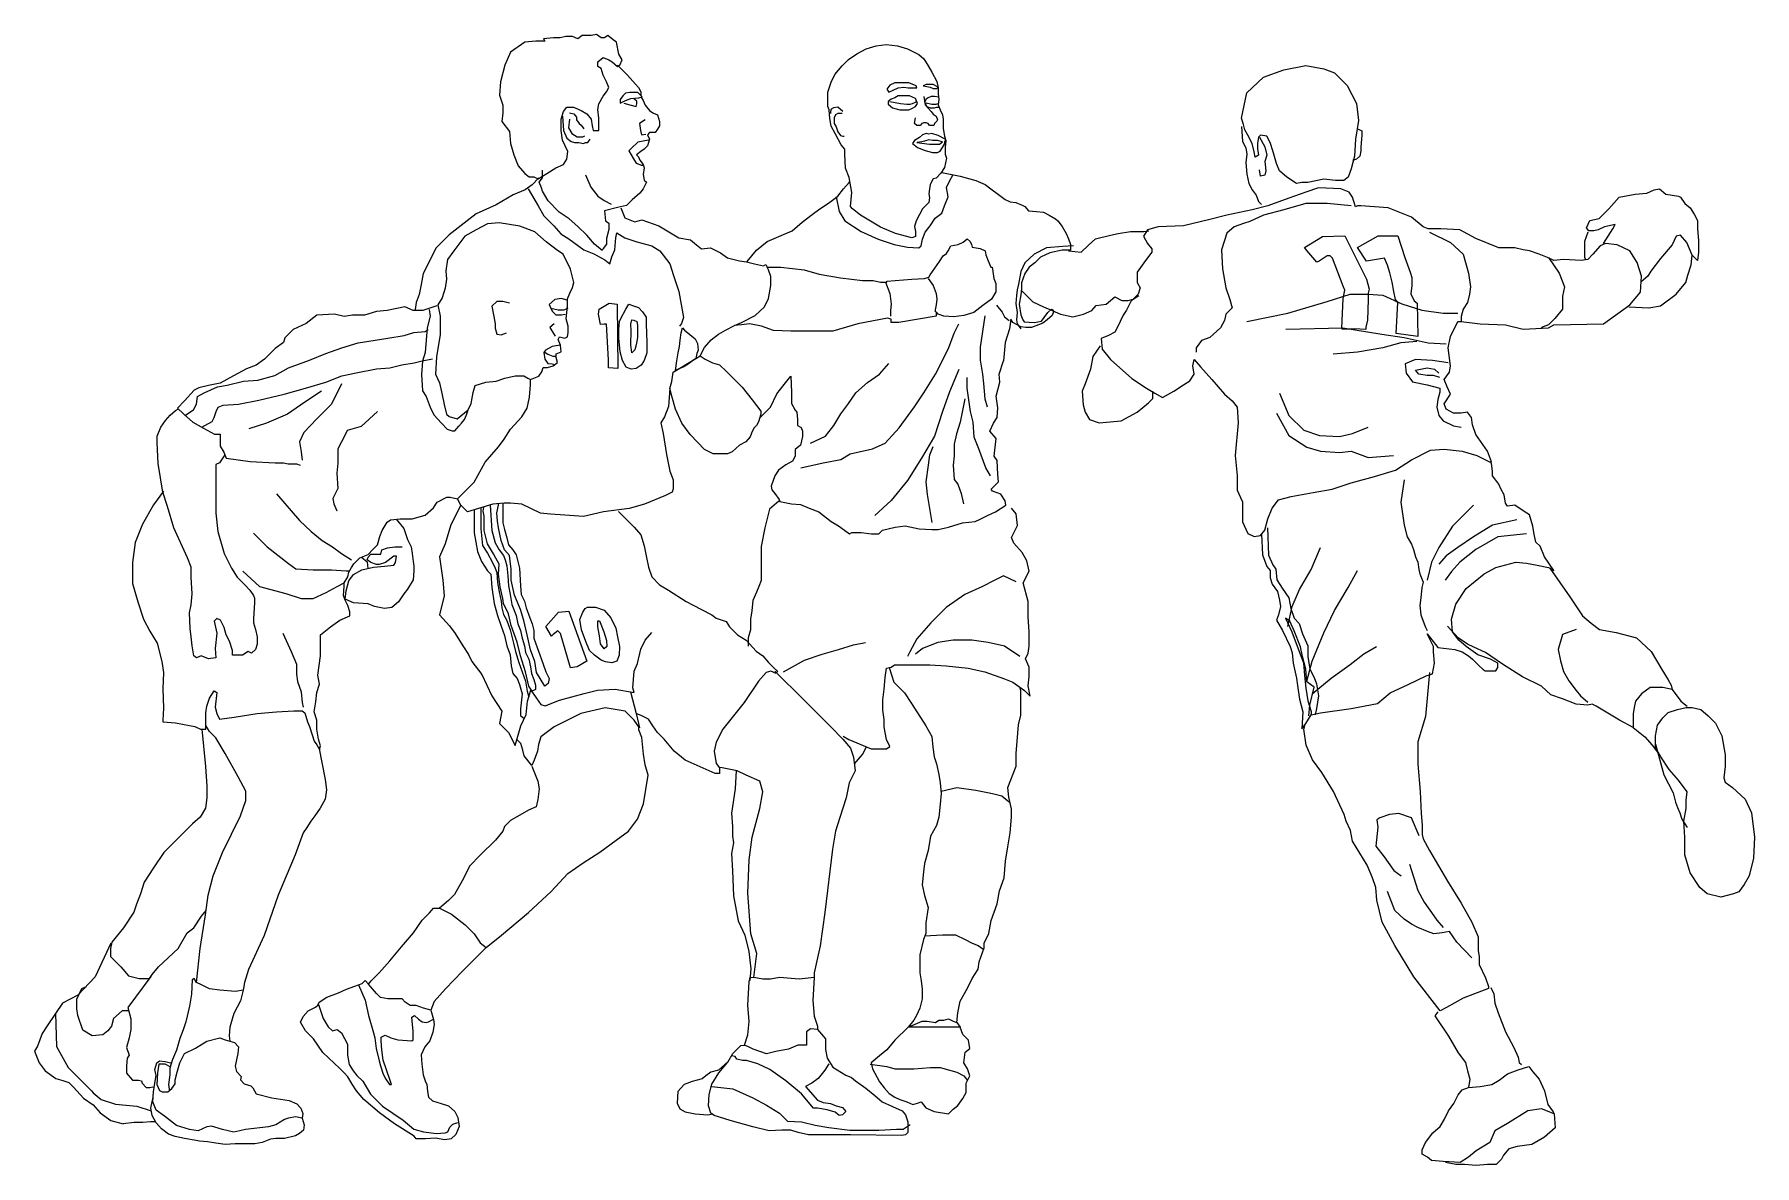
# Model space of a CAD drawing. Header units: millimetres. Extents: x 189 to 474, y 131 to 318.
import ezdxf

# ---------------------------------------------------------------- set-up
doc = ezdxf.new("R2010")
doc.units = ezdxf.units.MM

msp = doc.modelspace()

# ---------------------------------------------------------------- linework, layer by layer
for p, q in [((307.75, 161.75), (308.37, 161.67)), ((341.94, 154.23), (342.53, 153.44))]:
    msp.add_line(p, q)
for points in [[(281.82, 301.86), (282.74, 301.86), (282.74, 303.87), (282.55, 305.33), (282.74, 306.24), (283.47, 307.52), (284.02, 308.25), (284.38, 308.98), (284.02, 309.89), (283.47, 310.99), (283.1, 312.09), (282.55, 312.45), (282.55, 313.18), (283.47, 313.91), (284.38, 313.55), (284.93, 313.18), (285.84, 312.45), (286.21, 312.63), (286.58, 313.55), (286.03, 314.46), (285.66, 316.47), (285.11, 316.83), (284.2, 317.56), (283.65, 317.2), (283.1, 317.2), (282.37, 317.75), (281.46, 317.56), (280, 317.56), (279.27, 317.02), (278.35, 317.38), (277.26, 317.38), (276.34, 317.2), (275.24, 317.2), (273.6, 317.02), (273.78, 316.65), (272.32, 316.65), (270.49, 316.47), (268.12, 314.82), (267.2, 312.63), (266.47, 309.89), (266.29, 307.7), (266.84, 306.06), (266.84, 304.78), (266.66, 303.32), (267.93, 301.68), (268.12, 299.67), (268.67, 297.84), (269.4, 296.02), (270.49, 294.74), (271.22, 294.19), (271.96, 294.19), (272.69, 293.83), (274.15, 294.74), (275.61, 295.65), (276.89, 296.2), (277.44, 297.11), (277.62, 298.39), (276.71, 300.22), (276.52, 301.86), (276.52, 303.69), (276.89, 304.96), (277.44, 305.7), (278.53, 305.7), (278.9, 305.51), (279.81, 305.15), (280.73, 304.6), (281.46, 303.69), (281.64, 302.59)], [(334.5, 284.06), (331.79, 284.77), (329.32, 285.83), (326.02, 287.83), (324.72, 288.89), (324.37, 289.24), (324.6, 291.59), (324.13, 294.06), (323.54, 295.6), (323.43, 297.95), (323.43, 298.77), (322.84, 299.48), (321.89, 301.24), (321.19, 302.54), (320.95, 303.83), (320.83, 305.25), (320.6, 305.83), (320.6, 308.19), (321.19, 309.84), (321.78, 311.13), (322.96, 312.54), (324.02, 313.6), (325.43, 314.54), (326.96, 315.37), (328.61, 315.84), (330.26, 316.07), (332.14, 315.84), (333.79, 315.37), (335.68, 314.43), (336.5, 313.72), (337.21, 312.54), (337.8, 311.48), (338.62, 309.95), (338.86, 308.89), (338.86, 307.84), (338.98, 307.01), (338.86, 306.07), (339.21, 305.25), (339.57, 304.42), (339.68, 303.72), (339.68, 302.19), (339.92, 300.89), (340.16, 300.19), (340.04, 299.01), (340.04, 297.95), (340.27, 297.24), (339.92, 295.71), (339.33, 294.77), (338.51, 293.95), (338.03, 293.83), (337.56, 292.89), (337.45, 292.18), (337.33, 291.36), (337.45, 290.77), (337.33, 289.95), (336.27, 288.89), (335.8, 287.94), (335.21, 286.89), (334.97, 285.94), (335.09, 285.12), (335.09, 284.3)], [(389.05, 303.87), (389.92, 308.06), (392.71, 310.67), (396.03, 311.89), (399.7, 312.59), (402.66, 312.07), (404.41, 311.37), (406.5, 309.28), (408.07, 306.31), (408.42, 303.52), (407.9, 300.38), (407.73, 297.59), (407.2, 295.5), (406.68, 294.1), (405.98, 293.58), (404.58, 293.58), (402.66, 293.76), (400.04, 293.23), (399, 293.23), (398.12, 293.06), (396.55, 294.1), (395.33, 295.15), (394.81, 296.37), (394.28, 298.29), (393.76, 299.86), (393.24, 300.91), (392.19, 301.08), (391.84, 300.73), (391.67, 299.69), (391.67, 298.81), (391.84, 297.77), (391.32, 297.42), (391.14, 298.29), (390.79, 299.69), (390.09, 301.08), (389.57, 301.95), (389.4, 302.82)], [(335.21, 309.25), (334.03, 309.72), (332.26, 309.72), (331.67, 309.72), (330.85, 309.37), (330.38, 308.66), (330.73, 308.19), (331.44, 308.54), (332.26, 308.89), (333.2, 309.01), (333.91, 308.89), (334.5, 308.89), (335.33, 308.89)], [(335.09, 307.13), (334.15, 307.6), (333.09, 307.6), (332.26, 307.6), (331.67, 307.25), (331.08, 307.01), (330.61, 306.66), (330.61, 306.19), (331.32, 305.6), (332.5, 305.25), (333.32, 305.25), (334.03, 305.25), (334.5, 305.48), (335.09, 305.83), (335.44, 306.31)], [(338.86, 309.01), (338.03, 309.48), (336.86, 309.48), (336.39, 309.25), (336.97, 309.13), (337.56, 309.01), (338.03, 308.78), (338.62, 308.78)], [(335.33, 299.83), (337.45, 299.6), (338.62, 299.6), (339.09, 299.6), (339.57, 299.95), (338.74, 300.19), (337.92, 300.19), (337.33, 300.3), (336.62, 300.07), (336.15, 299.95)], [(407.9, 289.22), (407.38, 290.79), (406.85, 291.66), (405.46, 292.19), (401.79, 292.36), (399.7, 291.66), (396.9, 290.62), (393.41, 289.39), (390.79, 288.7), (386.6, 287.83), (383.81, 287.13), (379.44, 286.08), (375.26, 285.91), (373.51, 285.38), (372.81, 284.34), (373.51, 283.12), (374.21, 282.24), (374.21, 281.72), (373.16, 280.33), (371.76, 278.41), (371.76, 276.66), (372.29, 275.79), (371.94, 274.74), (370.72, 273.52), (370.02, 272.13), (369.49, 271.26), (368.97, 270.21), (368.45, 269.16), (368.1, 268.47), (367.05, 267.94), (365.83, 267.42), (366, 265.67), (367.4, 263.93), (370.89, 260.79), (373.33, 259.22), (374.73, 258.35), (375.95, 257.65), (377.87, 258.7), (379.44, 259.74), (380.49, 260.44), (381.19, 261.49), (381.02, 262.88), (381.19, 263.93), (382.24, 262.71), (384.16, 260.62), (386.25, 258.18), (387.48, 257.13), (388.35, 256.08), (388.52, 253.47), (388, 248.06), (388.35, 244.75), (388.35, 242.3), (388.87, 241.08), (389.22, 240.39), (389.22, 239.16), (389.22, 237.07), (389.74, 235.85), (390.09, 235.15), (391.14, 234.63), (392.19, 234.8), (392.89, 235.68), (393.41, 237.59), (394.11, 239.34), (395.16, 240.73), (397.25, 241.26), (400.92, 241.96), (404.06, 242.48), (407.2, 243.52), (411.04, 244.57), (414.53, 245.62), (417.15, 247.36), (420.3, 248.93), (422.56, 249.11), (425.53, 248.76), (427.98, 248.06), (430.07, 247.01), (430.42, 247.01), (429.72, 248.76), (427.8, 251.55), (427.28, 253.12), (427.1, 254.34), (426.41, 255.21), (425.36, 255.04), (424.14, 255.04), (422.91, 255.73), (422.56, 256.61), (423.61, 258.18), (423.09, 259.4), (422.56, 260.62), (423.44, 261.84), (423.61, 262.88), (423.26, 265.85), (423.61, 267.77), (424.83, 270.21), (425.36, 270.21), (428.5, 269.86), (432.69, 269.69), (435.66, 268.99), (439.85, 269.16), (440.72, 269.69), (448.93, 269.86), (453.29, 273), (455.04, 275.09), (455.21, 277.71), (454.51, 279.98), (453.29, 281.9), (451.19, 282.94), (449.27, 283.12), (448.4, 282.77), (447.18, 281.37), (446.31, 280.5), (445.26, 280.33), (442.29, 280.5), (440.72, 280.33), (439.67, 280.85), (438.28, 281.37), (436.7, 281.9), (435.66, 282.07), (434.26, 282.42), (432.86, 282.42), (431.64, 282.42), (427.8, 283.99), (425.18, 285.38), (422.04, 285.56), (419.95, 285.56), (419.07, 285.91), (417.15, 287.48), (413.31, 289.05), (408.77, 289.39), (408.25, 289.39)], [(310.7, 279.23), (312.82, 279.23), (316.71, 278.76), (319.19, 278.06), (322.72, 277.47), (326.37, 277), (328.14, 277), (329.32, 276.76), (330.38, 276.76), (330.38, 276.88), (334.5, 277.23), (336.62, 277.35), (337.33, 277.59), (337.56, 277.94), (339.09, 280.18), (339.68, 281.12), (340.27, 281.47), (340.51, 281.94), (340.98, 282.77), (342.16, 283), (342.98, 283.35), (343.69, 283.94), (344.16, 283.47), (344.4, 283), (344.51, 282.53), (345.81, 282.3), (346.63, 281.94), (346.75, 281.24), (347.11, 280.29), (347.58, 279.23), (347.81, 279.23), (347.93, 278.53), (348.05, 277.35), (348.4, 276.53), (348.4, 275.12), (347.69, 273.94), (346.28, 272.88), (344.75, 271.7), (343.1, 271.23), (341.45, 271), (339.8, 271.11), (338.86, 271.47), (338.51, 271.82), (338.51, 271.11), (332.38, 270.05), (331.08, 270.05), (331.08, 270.64), (330.49, 270.76), (325.55, 269.82), (321.42, 268.64), (319.54, 268.64), (314.47, 268.64), (311.65, 268.76), (310.23, 269.23), (309.64, 269.47), (307.64, 269.82), (306.34, 269.7), (305.17, 269.58), (306.34, 270.05), (308.58, 271.23), (310.11, 272.64), (310.82, 274.06), (311.17, 276.17), (311.17, 277.7), (310.82, 278.76), (310.59, 279.23)], [(399.47, 282.5), (402.42, 284.3), (406.15, 284.43), (409.75, 277.23), (410.14, 275.56), (410.01, 274.92), (410.01, 273.89), (409.88, 270.43), (409.62, 269.27), (409.62, 268.89), (407.82, 269.01), (405.77, 268.89), (405.64, 269.14), (405.89, 274.02), (406.15, 275.44), (405.89, 276.08), (404.09, 280.7), (403.71, 281.09), (403.2, 281.09), (401.91, 280.19), (401.52, 280.06), (399.85, 281.99)], [(408.21, 282.5), (411.68, 284.43), (414.89, 284.43), (416.05, 280.83), (416.95, 278.39), (417.21, 277.49), (417.21, 276.21), (417.08, 274.79), (417.59, 273.64), (418.11, 273.25), (418.24, 267.73), (414.64, 268.24), (414.89, 273.38), (414.51, 273.89), (414.25, 275.18), (413.99, 276.72), (413.61, 278.26), (413.22, 279.55), (412.71, 280.7), (409.75, 280.19)], [(282.79, 272.26), (284.43, 273.28), (285.75, 273.08), (285.85, 262.47), (284.32, 262.57), (284.32, 263.9), (284.02, 269.81), (283.61, 269.81), (283, 269.71), (282.69, 271.45)], [(286.36, 270.73), (287.18, 272.26), (287.69, 273.08), (288.61, 272.77), (289.32, 272.57), (289.94, 271.85), (290.55, 270.94), (290.55, 269.81), (290.65, 266.75), (290.65, 265.02), (290.24, 263.8), (289.73, 262.98), (288.92, 262.47), (288.1, 262.37), (287.28, 262.68), (286.67, 263.8), (286.26, 265.22), (286.06, 267.47), (286.06, 268.9), (286.16, 270.22)], [(288.51, 270.43), (289.02, 270.22), (289.12, 269.61), (289.12, 267.57), (288.92, 266.35), (288.71, 265.53), (288.2, 265.02), (288, 266.35), (288.1, 268.69), (288, 269.81), (288.2, 270.53)], [(296.92, 268.81), (298.69, 267.39), (299.04, 266.57), (299.16, 265.51), (298.92, 264.92), (298.8, 264.1), (298.22, 263.75), (297.51, 263.16), (296.68, 262.69), (295.86, 262.33), (295.39, 262.1), (295.62, 263.75), (295.86, 265.04), (296.1, 266.1), (296.21, 267.16), (296.33, 268.34), (296.57, 269.16)], [(298.8, 264.1), (299.51, 264.57), (300.34, 263.98), (301.51, 263.39), (302.69, 263.04), (303.87, 261.98), (306.46, 259.39), (308.11, 257.27), (309.53, 255.39), (309.53, 254.92), (309.17, 253.62), (308.82, 253.04), (308.35, 252.56), (307.99, 251.74), (307.76, 251.15), (307.05, 250.33), (305.99, 249.74), (304.81, 248.68), (303.99, 248.33), (302.93, 248.33), (301.63, 248.33), (300.22, 249.03), (297.86, 251.51), (296.45, 253.39), (295.39, 255.74), (294.8, 257.86), (294.45, 259.16), (294.8, 260.33), (295.03, 261.86)], [(273.97, 219.77), (276.05, 222.12), (277.76, 222.3), (280.74, 214), (279.12, 213.1), (278.03, 212.92), (276.41, 218.6), (275.96, 219.05), (275.15, 218.42), (274.88, 218.15)], [(280.83, 222.93), (282.19, 222.93), (283.63, 222.48), (284.71, 221.21), (285.53, 219.5), (285.8, 218.06), (286.16, 216.43), (286.07, 214.99), (285.71, 214), (284.89, 213.73), (283.81, 213.91), (283.09, 214.18), (282.01, 214.99), (281.19, 215.8), (280.56, 217.25), (279.84, 219.23), (279.57, 220.94), (280.11, 222.12), (280.47, 222.75)], [(282.82, 220.67), (283.54, 218.87), (283.99, 217.43), (284.08, 216.43), (283.63, 216.07), (283, 216.88), (282.82, 218.24), (282.55, 219.68), (282.55, 220.67)], [(462.75, 192.42), (461.35, 194.34), (459.78, 196.08), (458.39, 198.18), (457.51, 199.75), (457.51, 201.67), (457.86, 203.41), (458.74, 204.63), (459.61, 205.5), (461.18, 206.03), (462.58, 206.38), (463.62, 206.38), (465.02, 206.03), (466.24, 204.98), (467.46, 203.76), (468.51, 201.67), (469.04, 198.53), (469.04, 196.61), (468.86, 194.69), (469.04, 193.99), (470.26, 193.12), (472.35, 191.2), (473.4, 188.93), (473.92, 184.92), (473.75, 181.43), (473.05, 178.47), (472.18, 177.07), (471.31, 175.85), (470.43, 175.5), (468.34, 174.98), (466.07, 175.5), (464.85, 176.55), (463.28, 178.99), (462.4, 181.96), (462.4, 184.92), (462.23, 187.54), (462.58, 189.63), (462.58, 191.03)], [(333.88, 153.44), (331.72, 151.28), (330.35, 149.71), (329.17, 148.73), (327.79, 147.55), (327.99, 146.57), (329.17, 144.41), (329.95, 143.43), (330.74, 142.45), (331.72, 141.86), (332.51, 141.47), (333.69, 141.07), (334.67, 140.68), (335.45, 140.88), (336.04, 141.07), (336.83, 140.09), (338.2, 139.5), (340.56, 139.11), (341.35, 139.9), (342.13, 140.48), (342.92, 141.66), (343.51, 142.64), (343.51, 144.21), (344.1, 145.39), (343.71, 146.57), (343.12, 147.55), (343.31, 149.32), (344.1, 149.91), (343.9, 151.28), (342.92, 152.26), (342.53, 153.44)], [(418.93, 133.16), (419.46, 134.38), (420.68, 135.95), (421.9, 136.99), (422.6, 138.22), (423.3, 139.61), (424.17, 140.83), (424.87, 142.23), (425.57, 143.1), (426.61, 143.45), (428.53, 143.62), (430.46, 143.97), (431.68, 144.67), (433.07, 145.71), (434.82, 146.41), (436.57, 146.94), (437.26, 146.06), (438.31, 144.84), (439.18, 142.92), (439.71, 140.66), (440.58, 139.44), (440.76, 139.09), (438.66, 139.96), (436.39, 139.61), (433.07, 137.52), (430.98, 136.3), (430.11, 134.38), (427.84, 132.98), (426.61, 131.94), (425.22, 131.06), (422.42, 131.24), (420.5, 131.41), (419.81, 131.94), (418.93, 132.46)]]:
    msp.add_lwpolyline(points, close=True)
for points in [[(285.84, 312.63), (287.49, 310.99), (288.77, 309.53), (289.32, 308.98), (289.68, 308.25), (289.68, 307.65)], [(289.76, 307.37), (290.05, 306.79), (290.41, 306.06), (291.14, 305.15), (291.69, 304.78), (292.42, 304.42), (292.61, 303.87), (292.79, 303.32), (292.79, 302.59), (292.42, 302.04), (292.06, 301.5), (291.14, 301.5), (290.78, 301.13), (291.14, 300.4), (290.96, 299.85), (290.78, 299.3), (290.23, 298.76), (289.68, 298.39), (288.95, 297.84), (289.32, 297.48), (289.5, 296.93), (290.05, 296.2), (290.23, 295.65), (290.05, 294.56), (290.23, 293.64), (290.6, 293.28), (290.05, 292.18), (289.5, 291.45), (288.22, 290.36), (287.31, 289.45), (285.84, 289.08), (283.65, 288.53), (283.83, 286.89), (284.38, 286.52), (284.38, 285.43), (284.02, 283.97), (284.02, 283.05), (283.47, 282.32), (283.29, 281.96), (282.01, 283.05), (280.73, 284.52), (279.27, 285.98), (277.8, 287.25), (276.16, 288.35), (274.33, 290.18), (273.42, 291.82), (273.23, 292.37), (272.87, 293.28), (273.42, 294.01), (273.42, 295.29)], [(289.19, 308.14), (287.87, 308.14), (287.13, 308), (286.69, 307.56), (286.25, 306.97), (286.25, 306.38), (287.13, 306.82), (288.02, 307.12), (289.34, 307.26), (289.92, 307.41), (289.19, 308.14)], [(336.5, 307.48), (336.74, 306.07), (337.68, 305.01), (338.03, 304.54), (338.51, 304.19), (338.74, 303.6), (338.62, 303.36), (338.27, 303.01), (338.15, 302.66), (337.8, 302.66), (337.45, 302.66), (337.21, 303.01), (336.86, 303.13), (336.5, 303.13), (336.15, 303.01), (335.91, 302.66), (335.33, 302.66), (334.97, 303.01), (335.09, 303.95)], [(338.98, 307.36), (338.27, 307.48), (337.68, 307.48), (337.21, 307.25), (336.86, 307.01), (336.62, 306.54), (336.97, 305.83), (337.56, 305.6), (338.27, 305.6), (338.62, 305.72), (339.09, 305.72)], [(277.88, 304.77), (278.62, 304.62), (279.06, 304.03), (279.06, 303.59), (279.5, 303.01), (279.79, 302.71), (280.23, 302.13)], [(286.84, 306.38), (287.87, 306.09), (288.9, 305.8), (289.04, 306.24), (289.04, 306.68), (288.46, 307.12)], [(323.07, 305.01), (322.25, 305.72), (321.54, 305.6), (321.19, 305.36), (321.07, 305.01), (321.07, 304.66)], [(322.96, 304.66), (322.25, 304.66), (321.89, 304.42), (321.66, 303.95), (321.66, 303.01), (322.01, 302.42), (322.25, 301.6), (322.72, 301.01), (323.07, 300.89), (323.31, 300.89)], [(330.85, 306.66), (332.62, 306.31), (333.68, 306.19), (334.26, 306.19), (334.62, 306.31), (335.09, 306.54), (335.28, 306.68)], [(336.86, 306.42), (337.8, 306.19), (338.15, 306.19), (338.51, 306.19), (338.86, 306.31), (338.89, 306.32)], [(276.71, 304.23), (276.89, 301.86), (277.44, 300.58), (278.17, 300.04), (278.72, 299.85), (279.45, 299.85), (280.18, 299.67), (280.54, 299.85), (280.91, 299.85), (281.28, 300.4)], [(277.88, 303.72), (277.69, 302.26), (278.24, 301.35), (279.15, 300.8), (280.07, 300.8), (280.43, 300.98)], [(290.37, 303.59), (289.48, 303.01), (289.63, 301.83), (289.78, 301.1), (290.51, 301.25)], [(389.05, 302.48), (389.22, 300.03), (389.74, 298.99), (389.92, 297.94), (389.74, 296.55), (389.92, 294.63), (390.27, 293.06), (390.79, 292.01), (391.49, 291.14), (391.84, 290.09), (392.36, 289.57)], [(408.25, 302.13), (408.95, 301.78), (408.95, 301.08), (408.77, 299.16), (408.77, 298.46), (408.6, 297.59), (408.07, 297.07), (407.38, 296.89)], [(290.95, 300.22), (289.19, 299.93), (288.16, 298.9), (287.72, 298.46), (288.46, 297.14), (288.9, 296.41), (289.78, 296.11), (290.08, 296.11)], [(340.04, 300.42), (338.86, 301.01), (337.8, 301.36), (337.33, 301.24), (336.86, 301.36), (336.27, 301.13), (335.8, 300.66), (334.97, 300.19), (334.62, 299.71), (335.44, 299.01), (336.74, 298.54), (337.92, 298.18), (338.74, 298.18), (339.21, 298.42), (339.57, 299.01), (339.92, 299.6), (340.04, 300.19)], [(392.01, 300.73), (392.89, 299.16), (393.24, 297.77), (392.89, 296.72), (393.06, 295.15), (392.89, 294.45), (392.19, 294.28), (392.01, 295.32)], [(272.83, 293.98), (271.68, 292.83), (270.52, 292), (268.54, 291.18), (265.74, 289.53), (262.44, 288.04), (257.98, 284.58), (255.84, 282.44), (253.69, 278.15), (253.36, 276.34), (253.03, 274.69), (252.53, 273.37), (252.37, 272.22)], [(280.53, 294.5), (281.41, 292.45), (282.58, 290.98), (283.61, 290.24), (284.79, 289.66)], [(307.29, 280.18), (308.82, 282.06), (310.59, 283.47), (313.29, 284.65), (314.71, 285.24), (316.36, 286.65), (318.01, 287.94), (319.3, 288.89), (320.72, 289.83), (322.25, 291), (323.19, 292.18), (324.13, 293.24), (324.26, 293.41)], [(322.01, 290.89), (322.48, 288.42), (323.43, 286.89), (326.14, 285.12), (328.96, 283.83), (331.56, 283), (333.79, 282.53), (335.68, 282.41), (336.03, 282.77), (336.27, 283.83), (336.74, 285), (337.56, 286.06), (338.39, 287.36), (339.45, 288.18), (339.92, 289.36), (340.51, 290.89), (340.27, 292.42), (340.74, 293.48), (341.33, 294.54)], [(339.45, 294.89), (342.51, 294.3), (345.1, 293.59), (346.63, 292.89), (347.58, 292.18), (348.87, 291.24), (349.93, 290.42), (350.76, 290.06), (351.7, 289.95), (352.76, 289.47), (353.23, 289.24), (353.82, 288.53), (355.12, 288.42), (356.29, 288.3), (357.24, 287.83), (358.3, 287.24), (358.65, 286.89), (359.36, 285.94), (360.06, 284.77), (360.42, 283.94), (360.77, 283), (360.77, 282.06), (359.36, 282.06), (357.36, 281.59), (355.82, 280.88), (354.88, 279.94), (353.94, 279.23), (353.23, 278.18), (352.64, 276.65), (352.64, 275.7), (352.53, 274.64), (352.29, 273.11), (352.53, 271.35), (352.88, 270.53), (353.11, 270.17), (354.76, 270.05), (355.94, 270.29), (356.41, 270.88), (357, 271.7), (357.59, 272.29), (357.83, 272.17), (357.94, 271.82), (357.71, 271.23), (356.88, 270.53), (356.18, 269.94), (355.47, 269.7), (354.29, 269.23), (353.35, 269.23), (352.53, 269.35), (351.23, 270.05), (350.88, 270.64), (350.64, 269), (349.93, 266.76), (349.7, 263.7)], [(271.02, 292.17), (272.67, 289.36), (273.66, 287.71), (275.31, 286.07), (276.46, 284.75), (277.78, 283.92), (280.26, 282.11), (281.91, 281.45), (283.73, 280.46), (284.55, 279.8), (284.88, 280.95), (285.38, 282.11), (285.54, 284.09), (285.71, 284.91), (287.03, 284.09), (289.01, 283.43), (291.48, 282.77), (292.8, 281.94), (294.45, 279.8), (295.11, 277.82), (295.94, 275.18), (296.76, 270.9), (296.43, 269.91), (296.09, 269.47)], [(448.93, 283.12), (450.5, 285.56), (450.85, 286.26), (449.1, 285.91), (448.05, 285.38), (447.35, 285.21), (446.48, 285.21), (446.13, 285.73), (446.66, 286.95), (448.23, 287.3), (449.8, 288.87), (451.54, 290.79), (454.16, 291.31), (456.08, 291.49), (457.3, 292.01), (458.18, 292.19), (459.22, 291.31), (461.32, 290.96), (461.67, 290.79), (462.37, 289.74), (463.24, 289.05), (463.94, 288), (464.46, 286.95), (464.46, 285.56), (464.64, 283.64), (464.64, 281.72), (464.46, 280.33), (463.59, 281.2), (462.72, 283.29), (461.67, 284.51), (460.97, 284.34), (460.27, 282.94), (458.35, 280.67), (456.78, 278.58), (456.26, 277.71), (455.15, 276.82)], [(286.37, 289.03), (287.03, 287.38), (288.68, 286.72), (289.83, 287.05), (292.64, 286.07), (294.29, 285.08), (295.94, 284.09), (297.92, 283.76), (298.91, 282.93), (299.73, 282.27), (301.22, 282.44), (302.87, 281.61), (304.02, 280.79), (306, 280.29), (307.16, 280.13), (308.48, 279.8), (309.96, 279.47), (310.37, 279.67), (310.59, 279.23)], [(407.2, 289.39), (403.19, 289.74), (399.7, 289.74), (396.03, 288.7), (392.71, 287.83), (390.44, 286.78), (389.4, 286.43), (387.82, 285.91), (386.6, 284.86), (385.73, 282.07), (385.9, 278.93), (386.43, 275.79), (387.13, 273.87), (387.48, 272.48), (386.43, 271.43), (386.25, 270.38), (385.55, 269.16), (383.81, 267.59), (382.41, 267.07), (381.54, 265.85), (381.54, 265.15)], [(294.45, 259.16), (294.24, 256.19), (293.58, 254.44), (293, 253.44), (293.4, 251.69), (293.95, 248.22), (294.5, 245.48), (295.05, 244.01), (295.05, 242.55), (294.86, 242), (293.77, 241.45), (290.29, 239.99), (287.73, 239.26), (283.52, 238.71), (280.22, 237.98), (277.11, 238.16), (274.73, 238.34), (273.08, 238.53), (269.97, 239.99), (268.14, 240.17), (267.05, 240.17), (265.21, 239.99), (262.84, 239.26), (261.01, 238.71), (259.91, 239.81), (259.36, 240.9), (260.46, 242), (262.1, 243.65), (263.93, 246.94), (266.13, 249.5), (267.05, 250.78), (268.14, 252.42), (269.97, 254.43), (270.89, 255.9), (271.25, 257.73), (271.44, 259.74), (271.44, 260.65), (272.83, 261.21), (273.3, 261.92), (273.54, 262.63), (274.25, 262.63), (275.19, 262.87), (275.9, 263.46), (275.66, 264.28), (275.66, 264.87), (276.49, 265.23), (276.37, 266.29), (276.02, 267.23), (276.25, 267.71), (277.08, 267.47), (277.55, 267.71), (277.67, 268.41), (277.67, 269.48), (277.32, 270.66), (277.55, 272.78), (277.55, 273.96), (277.91, 274.91), (278.38, 275.85), (278.62, 276.68), (278.03, 278.92), (276.85, 281.4), (275.9, 281.99), (274.01, 283.41), (272.12, 285.06), (269.64, 286), (266.24, 286.56), (264.34, 286.37), (262.44, 285.42), (260.54, 284.37), (258.74, 281.91), (257.7, 280.49), (257.41, 278.59), (257.51, 277.26), (257.32, 275.74), (256.84, 274.13), (256.08, 272.99), (256.46, 271.1), (256.46, 268.06), (255.89, 264.36), (255.7, 261.52), (256.37, 260.09), (256.84, 258.1), (257.13, 256.49), (257.51, 254.88), (257.98, 254.5), (259.31, 254.12), (261.11, 255.64), (261.59, 256.68), (261.97, 258.48), (262.25, 259.62), (264.06, 260.19), (265.77, 260.38), (267.19, 260.85), (268.9, 261.23), (270.32, 261.23), (270.99, 260.85), (271.44, 260.65)], [(360.42, 281.94), (362.54, 281.71), (363.72, 282.88), (364.89, 283.94), (367.37, 284.53), (368.66, 284.77), (370.67, 285.12), (372.91, 285.12), (373.73, 285.24)], [(420.12, 285.03), (423.61, 283.29), (425.71, 281.37), (426.58, 278.23), (426.93, 275.97), (426.75, 274.74), (426.41, 273.35), (425.71, 272.3), (425.36, 271.08), (425.36, 270.21)], [(446.31, 285.03), (445.78, 283.46), (445.78, 281.9), (445.78, 280.85), (446.02, 280.45)], [(361.24, 282.77), (359.48, 282.65), (356.77, 282.41), (354.76, 281.35), (353.23, 279.94), (352.53, 278.53), (352.17, 276.41), (351.94, 275.47), (351.82, 274.53), (351.7, 273.23), (351.94, 271.7), (351.82, 270.53), (351.94, 269.82), (352.53, 269)], [(439.85, 280.85), (441.59, 278.23), (442.47, 275.97), (442.12, 274.4), (442.12, 272.3), (440.89, 270.73), (439.85, 269.69), (438.97, 269.34), (438.6, 269.11)], [(453.11, 272.65), (456.43, 272.48), (458.35, 272.83), (460.97, 274.74), (462.54, 276.66), (462.89, 277.88), (463.41, 279.63), (463.59, 281.2)], [(330.14, 276.76), (330.85, 274.88), (331.08, 273.11), (330.97, 272.06), (330.97, 271.11)], [(337.21, 277.35), (338.03, 276.17), (338.51, 274.88), (338.62, 273.94), (338.51, 273), (338.39, 272.17), (338.39, 271.82)], [(267.97, 273.26), (266.86, 273.56), (265.86, 273.56), (265.05, 272.76), (265.35, 271.05), (265.56, 269.84), (265.56, 269.13), (265.86, 268.13), (266.56, 268.03), (267.47, 268.33)], [(277.44, 273.76), (276.53, 274.06), (275.43, 273.86), (274.52, 273.06), (275.02, 271.95), (275.63, 271.35), (276.53, 271.35), (277.14, 271.45)], [(352.64, 275.35), (354.53, 273.47), (356.29, 272.64), (357.71, 272.06), (359.12, 271.47), (361.12, 271), (362.89, 271.47), (364.31, 272.06), (365.01, 272.88), (366.66, 273.11), (368.08, 274.29), (369.25, 273.7), (370.31, 273.7), (371.14, 273.94), (372.08, 274.53)], [(389.92, 270.21), (396.73, 271.6), (403.19, 273.52), (407.03, 274.74), (410, 274.74), (412.44, 274.57), (415.58, 273.17), (418.9, 272.13), (422.39, 271.6), (424.83, 271.6)], [(255.95, 272.8), (253.61, 272.05), (252.04, 272.05), (250.66, 272.65), (247.7, 272.05), (245.93, 271.86), (243.96, 271.27), (241.99, 271.27), (240.61, 271.07), (239.03, 271.46), (236.08, 271.27), (234.3, 269.89), (232.14, 268.9), (230.76, 267.53), (230.56, 266.74), (229.18, 265.75), (227.41, 263.98), (226.03, 263), (224.45, 262.41), (222.28, 261.23), (220.11, 260.05), (218.14, 259.65), (216.57, 259.26), (215.78, 258.86), (214.2, 257.09), (213.02, 255.91), (214.01, 254.93), (215.58, 253.55), (217.36, 252.56), (219.13, 251.58), (220.11, 251.58), (220.11, 249.61), (220.71, 248.63), (221.1, 247.64), (225.04, 247.05), (229.18, 246.85), (230.56, 246.85), (231.35, 246.66), (232.73, 246.66), (233.32, 246.46)], [(254.65, 272.21), (254.81, 271.11), (254.33, 269.21), (254.17, 267.15), (254.01, 265.09), (253.54, 263.67), (253.38, 261.46), (253.54, 258.77), (254.17, 257.82), (254.81, 256.08), (255.44, 254.81), (256.71, 253.39), (257.66, 252.44), (258.45, 252.12), (258.92, 252.12), (259.56, 252.91), (260.03, 253.39), (260.51, 254.02), (260.82, 254.81), (261.09, 255.62)], [(274.79, 272.46), (276.03, 272.15), (276.94, 272.15), (277.64, 272.45)], [(346.56, 271.19), (345.79, 265.97), (345.79, 263.84), (346.18, 261.52), (346.37, 259.97), (346.56, 257.45), (346.95, 256.1)], [(348.5, 272.93), (349.47, 271.77), (349.86, 270.99), (350.63, 270.41)], [(214.27, 254.7), (215.7, 255.6), (216.17, 256.55), (216.33, 257.82), (217.44, 258.45), (218.55, 258.93), (219.66, 259.4), (221.24, 259.72), (223.93, 260.35), (226.31, 260.51), (229.16, 261.3), (231.37, 262.56), (234.86, 263.83), (237.55, 264.94), (240.24, 265.89), (242.93, 266.68), (244.67, 266.99), (247.84, 267.47), (250.53, 267.94), (252.11, 268.42), (254.01, 268.57), (254.49, 268.89)], [(275.32, 269.84), (274.62, 269.23), (275.22, 268.23), (275.53, 267.83)], [(299.51, 264.57), (300.19, 265.93), (301.29, 267.21), (302.51, 268.12), (303.67, 268.8), (305.17, 269.58), (305.17, 269.58)], [(316.17, 246.04), (319.85, 246.82), (322.75, 247.4), (324.3, 248.36), (327.98, 249.14), (330.11, 250.1), (332.43, 252.62), (334.95, 256.1), (336.5, 258.42), (338.43, 261.52), (340.56, 265.77), (341.53, 268.29), (342.3, 269.83)], [(396.38, 268.99), (405.81, 269.16), (412.26, 268.12), (415.93, 267.59), (419.95, 266.72), (422.91, 266.55)], [(276.33, 266.32), (275.02, 266.12), (273.91, 265.51), (273.61, 265.11), (273.81, 264), (274.32, 263.3), (275.02, 263.2), (275.43, 263.1)], [(273.68, 265.2), (274.32, 264.81), (275.12, 264.51), (275.66, 264.51)], [(365.65, 266.2), (364.43, 264.45), (364.08, 262.36), (363.21, 259.92), (362.69, 258.7), (362.86, 256.43), (363.21, 255.21), (363.91, 253.99), (365.48, 253.47), (369.15, 253.81), (371.76, 255.21), (373.68, 256.78), (374.38, 257.48), (374.38, 258.7)], [(418.03, 266.9), (415.41, 266.72), (412.44, 265.85), (408.25, 265.15), (404.23, 264.8)], [(217.03, 252.74), (218.74, 253.68), (219.08, 254.35), (219.42, 255.36), (219.75, 256.03), (220.59, 256.36), (223.11, 256.53), (226.47, 257.2), (230.67, 258.21), (234.2, 259.22), (237.56, 260.22), (240.24, 261.23), (242.6, 261.73), (245.96, 262.4), (248.14, 262.57), (250.15, 263.08), (252.17, 263.41), (253.51, 263.75), (255.19, 264.08)], [(309.35, 254.27), (311.11, 256.07), (312.2, 258.25), (313.41, 259.83), (314.5, 261.16), (314.63, 258.49), (314.63, 256.67), (315.23, 255.58), (315.48, 255.22), (315.6, 254.01), (315.6, 253.04), (316.2, 252.67), (316.45, 252.07), (316.45, 251.22), (316.08, 249.76), (315.23, 249.04), (315.23, 247.94), (314.75, 247.1), (313.66, 246.49), (312.44, 245.64), (311.84, 244.67), (311.23, 242.97), (311.35, 242.37), (311.84, 241.76), (312.56, 240.79), (312.68, 240.43), (314.63, 240.06), (316.08, 239.94), (317.54, 239.34), (319.12, 238.73), (321.18, 237.16), (322.39, 236.43), (323.36, 235.7), (324.21, 235.09), (324.58, 235.34), (326.15, 235.34), (327.85, 235.09), (329.07, 235.09), (329.67, 235.7), (331.74, 236.19), (333.43, 236.43), (335.74, 235.94), (337.8, 235.82), (338.89, 235.82), (340.59, 236.19), (342.9, 236.91), (344.96, 237.16), (345.81, 237.52), (347.02, 238.13), (348.36, 238.73), (350.06, 239.82), (349.94, 240.55), (349.21, 241.64), (348.6, 241.88), (347.87, 242.13), (347.63, 242.49), (348.84, 243.7), (348.72, 244.91), (348.6, 247.22), (348.12, 247.94), (348.48, 250.85), (347.39, 252.07), (348, 253.4), (348.6, 254.37), (348.72, 255.95), (348.48, 257.89), (349.09, 260.19), (348.97, 261.52), (349.7, 263.7), (349.7, 263.7)], [(317.72, 250.1), (320.23, 251.27), (321.59, 253.01), (322.75, 254.94), (323.91, 256.49), (325.27, 258.42), (327.2, 260.16), (329.14, 261.52), (330.69, 263.26)], [(342.3, 262.29), (340.76, 258.62), (339.59, 255.33), (338.24, 251.27), (336.11, 247.59), (333.79, 243.91), (331.08, 240.63), (328.37, 238.11)], [(423.26, 263.41), (420.64, 263.76), (417.85, 263.93), (416.11, 263.23), (416.28, 261.66), (417.33, 260.27), (419.77, 259.74), (421.87, 259.22), (421.87, 258.52), (421.52, 257.3), (421.34, 256.08), (421.69, 254.69), (422.39, 253.81), (424.14, 252.94), (425.36, 252.77)], [(421.87, 260.97), (420.82, 261.31), (419.77, 261.31), (418.37, 261.49), (417.85, 262.19), (419.77, 262.54), (420.99, 262.36), (421.69, 261.66)], [(240.17, 259.89), (238.5, 256.56), (236.07, 254.13), (233.95, 251.86), (233.19, 250.34), (233.49, 248.68), (233.65, 247.31)], [(347.53, 244.69), (346.76, 246.04), (345.6, 249.14), (344.82, 251.07), (344.63, 253.59), (344.24, 255.33), (343.66, 259.2), (343.66, 260.94)], [(236.83, 258.68), (234.1, 256.86), (231.22, 254.89), (227.73, 253.38), (224.85, 252.47)], [(343.27, 257.45), (342.5, 253.59), (341.92, 251.65), (341.53, 249.91), (341.53, 247.98), (341.34, 246.43), (341.53, 244.11), (342.11, 243.33), (342.69, 241.79), (343.08, 240.05)], [(395.33, 258.35), (396.9, 254.69), (399.35, 252.25), (401.96, 251.37), (405.28, 251.2), (407.38, 251.72), (410, 252.77)], [(220.88, 248.19), (219.99, 246.86), (219.39, 246.56), (219.39, 238.52), (219.69, 235.49), (220.75, 231.86), (221.97, 229.43), (222.88, 227.92), (224.09, 226.7), (225, 225.79), (225.61, 224.89), (225.76, 224.43), (225.76, 223.67), (225.61, 221.1), (225.61, 220.34), (225.91, 219.28), (226.21, 218.07), (226.21, 216.85), (225.91, 215.94), (225.3, 215.34), (224.7, 215.64), (223.79, 215.04), (222.12, 215.04), (222.12, 215.79), (221.66, 217.31), (221.06, 218.37), (220.75, 219.58), (220.15, 220.79), (219.54, 221.1), (219.08, 220.64), (219.54, 218.67), (219.24, 216.1), (219.39, 214.58), (218.17, 214.43), (216.96, 214.88), (216.2, 214.58), (215.75, 214.88), (215.44, 216.55), (215.29, 218.07), (215.14, 219.43), (214.99, 222.01), (215.29, 223.37), (215.44, 225.19), (215.29, 227.92), (215.29, 229.58), (214.69, 231.1), (212.41, 236.1), (211.35, 239.59), (210.59, 242.01), (209.83, 246.71), (209.68, 250.19), (209.68, 251.25), (210.29, 252.77), (211.05, 253.83), (211.8, 254.74), (212.71, 255.5), (213.17, 255.8)], [(246.12, 255.36), (243.44, 252.84), (241.08, 252.17), (240.75, 251.5), (239.57, 249.15), (239.57, 246.8), (239.4, 245.12), (239.57, 242.6), (238.73, 240.92), (238.9, 240.08), (239.4, 238.91)], [(394.81, 255.04), (396.9, 251.37), (399.87, 249.45), (402.14, 248.76), (405.28, 248.58), (407.2, 248.76), (410, 247.71), (414.19, 248.06)], [(337.85, 236.95), (337.08, 241.59), (336.88, 243.72), (337.27, 246.43), (337.46, 248.17), (338.05, 249.52)], [(392.38, 235.05), (392.54, 231.63), (393.24, 229.71), (393.76, 229.01), (393.76, 227.79), (394.11, 226.75), (394.98, 225.53), (395.33, 224.13), (395.51, 223.08), (395.16, 221.69), (394.81, 220.82), (395.85, 219.07), (397.08, 216.46), (397.43, 215.41), (397.6, 213.67), (398.12, 211.22), (398.3, 210), (398.65, 207.74), (399.17, 205.64), (399, 202.85), (399.7, 203.72), (400.57, 205.12), (402.14, 205.47), (407.2, 206.17), (411.57, 207.04), (413.66, 208.78), (416.63, 210.18), (419.6, 211.57), (420.64, 211.92), (420.99, 213.67), (420.82, 215.58), (420.82, 216.46), (419.77, 218.55), (421.52, 216.28), (424.31, 215.93), (425.53, 215.58), (426.58, 214.89), (427.28, 214.36), (428.33, 213.32), (429.02, 212.62), (429.37, 212.44), (429.9, 212.44), (431.12, 212.44), (431.47, 212.97), (431.47, 213.67), (430.25, 214.36), (428.15, 215.06), (426.23, 216.46), (425.01, 217.5), (423.96, 218.9), (423.79, 220.99), (424.48, 223.43), (426.23, 226.05), (429.2, 228.49), (431.12, 229.54), (434.44, 230.41), (436.18, 230.23), (437.93, 229.89), (439.85, 229.54), (440.72, 229.01), (439.15, 231.28), (438.45, 233.03), (437.75, 233.72), (437.4, 235.29), (437.23, 236.34), (436.7, 238.26), (435.83, 238.78), (434.26, 239.83), (433.04, 239.65), (432.69, 240.18), (432.52, 241.57), (431.99, 242.44), (431.64, 243.32), (430.94, 244.19), (430.59, 244.71), (430.59, 245.41), (430.42, 246.8), (430.25, 247.01)], [(210.74, 242.16), (209.07, 239.89), (207.25, 236.71), (206.04, 233.68), (205.59, 230.34), (205.59, 226.86), (206.5, 223.67), (207.41, 220.95), (208.47, 218.98), (209.68, 217.01), (210.44, 213.97), (210.74, 212.16), (210.59, 209.43), (210.74, 206.25), (210.59, 204.28), (210.59, 203.97), (212.71, 203.82), (214.99, 203.37), (215.9, 203.22), (216.81, 202.76), (217.72, 202.76), (217.72, 203.37), (217.72, 205.49), (217.87, 206.55), (218.33, 207.91), (219.08, 209.13), (219.54, 208.82), (219.24, 206.4), (219.54, 205.34), (219.99, 204.43), (222.42, 204.73), (226.21, 205.34), (229.4, 205.64), (232.28, 205.79), (233.19, 205.79), (233.65, 205.79), (234.1, 205.49), (234.56, 203.97), (234.86, 203.22), (235.31, 201.85), (235.62, 200.79), (236.07, 200.18), (236.53, 199.43), (236.68, 200.03), (236.38, 201.09), (236.07, 202.76), (236.07, 204.28), (235.62, 205.64), (235.92, 207.31), (236.07, 208.82), (236.53, 210.19), (236.23, 211.7), (236.68, 214.88), (236.68, 217.01), (236.68, 218.37), (238.35, 219.73), (239.87, 220.79), (241.53, 221.55), (241.53, 222.16), (241.23, 223.22), (240.78, 224.13), (240.47, 224.89), (240.62, 226.4), (240.62, 227)], [(415.93, 244.01), (415.41, 240.35), (415.93, 236.51), (416.45, 234.59), (417.15, 233.37), (417.5, 232.5), (417.85, 231.28), (418.2, 230.41), (418.37, 229.19), (418.55, 228.49), (419.07, 227.1), (418.9, 226.22), (418.72, 224.48), (418.55, 223.26), (418.72, 221.69), (419.42, 219.77), (419.77, 219.07)], [(223.86, 228.94), (226.62, 226.38), (230.95, 225.2), (233.51, 224.41), (235.49, 224.41), (237.65, 225.39), (239.43, 226.38), (240.61, 226.97), (241.2, 227.95), (241.4, 228.74), (241.79, 229.53), (242.19, 230.12), (243.17, 231.1), (244.55, 231.7), (245.34, 232.48), (246.13, 233.27), (246.52, 234.65), (246.91, 235.63), (247.7, 237.01), (248.29, 237.4), (249.87, 237.6), (251.84, 237.6), (254.01, 238.19), (255.39, 239.37), (255.98, 240.36), (257.56, 241.15), (258.15, 241.15), (259.36, 240.9)], [(229.4, 241.71), (233.19, 237.31), (235.16, 235.49), (236.98, 233.98), (238.65, 232.92), (240.17, 231.86), (241.84, 230.8)], [(259.91, 239.81), (258.23, 236.58), (257.31, 233.46), (256.39, 231.26), (256.94, 227.4), (257.12, 224.83), (256.39, 221.71), (258.04, 219.87), (258.96, 218.58), (260.25, 216.56), (261.17, 215.1), (261.72, 213.99), (262.82, 212.52), (263.37, 211.79), (265.03, 208.3), (266.68, 205.73), (266.31, 203.71), (267.78, 202.24), (268.89, 200.04), (269.81, 203.34), (270.73, 205.18), (270.91, 207.38), (271.46, 209.22), (272.38, 207.93), (273.12, 206.83), (273.85, 206.65), (276.24, 207.57), (280.28, 208.67), (282.49, 209.22), (285.43, 209.4), (288.56, 208.85), (288.37, 209.59), (288.56, 212.34), (289.11, 213.63), (289.66, 216.01), (290.39, 217.48), (291.5, 218.77)], [(263.2, 239.37), (263.2, 235.94), (263.48, 233.16), (264.32, 231.9), (265.15, 230.37), (265.57, 229.4), (265.85, 228.7), (265.99, 227.03), (266.27, 225.5), (266.55, 223.97), (266.69, 222.85), (266.97, 221.74), (267.52, 220.76), (268.08, 219.23), (268.64, 217), (268.92, 215.61), (269.47, 213.8), (270.03, 212.27), (270.59, 210.73), (270.87, 209.06), (271.15, 208.09)], [(264.73, 239.84), (265.01, 235.67), (265.57, 233.58), (266.27, 232.46), (266.97, 231.49), (267.24, 230.79), (267.52, 229.82), (267.66, 228.14), (267.8, 226.47), (268.08, 225.08), (268.36, 223.41), (269.06, 221.6), (269.34, 220.2), (269.75, 219.09), (270.03, 217.84), (270.45, 216.58), (270.59, 215.47), (271.15, 214.35), (271.43, 213.1), (271.57, 211.99), (271.98, 211.01), (272.26, 210.04), (272.26, 209.34), (271.71, 209.06), (271.15, 209.9), (270.59, 212.27), (269.75, 214.91), (269.2, 217.14), (268.22, 219.93), (267.8, 221.88), (266.97, 223.55), (266.83, 224.38), (266.41, 226.33), (266.13, 228.42), (266.27, 230.09), (265.71, 231.07), (265.29, 231.77), (264.32, 233.44), (263.76, 235.67), (263.76, 238.03), (263.62, 238.87), (263.68, 239.52)], [(266.83, 240.15), (266.83, 236.92), (267.1, 235.8), (267.52, 234.41), (267.8, 233.3), (268.5, 232.46), (269.06, 231.63), (269.61, 229.4), (269.75, 226.47), (269.89, 225.08), (270.45, 223.97), (270.73, 222.85), (271.29, 221.18), (271.71, 220.2), (271.98, 219.09), (271.98, 217.84), (272.54, 216.3), (272.96, 215.05), (273.52, 213.52), (273.94, 212.27), (274.49, 211.15), (274.35, 210.32), (273.8, 209.9), (272.4, 212.13), (272.12, 213.94), (271.43, 215.89), (270.87, 218.39), (270.31, 220.76), (269.75, 222.57), (268.78, 224.94), (268.22, 227.45), (268.22, 229.26), (267.94, 231.49), (267.1, 232.46), (266.55, 233.99), (266.13, 236.08), (265.99, 237.2), (265.85, 238.59), (266.13, 239.84), (266.13, 240.08)], [(312.49, 240.51), (310.94, 239.16), (310.17, 236.06), (309.59, 232.97), (309.59, 230.84), (309.59, 228.71), (309.59, 227.36), (309.2, 226.39), (308.81, 225.42), (308.23, 224.07), (308.04, 222.33), (307.84, 220.97), (307.84, 219.23), (307.46, 217.88), (307.46, 216.53)], [(323.14, 201.63), (324.11, 201.05), (327.78, 199.5), (329.53, 199.5), (330.3, 199.5), (330.88, 199.89), (330.3, 201.05), (330.11, 202.21), (329.91, 203.18), (329.91, 204.34), (329.72, 205.89), (329.72, 207.63), (329.91, 209.37), (330.11, 211.3), (330.3, 212.85), (331.08, 213.04), (331.66, 213.43), (335.34, 213.43), (337.46, 213.43), (340.18, 213.24), (343.85, 212.85), (346.56, 212.27), (349.86, 211.11), (351.21, 210.53), (353.15, 209.18), (354.11, 208.21), (353.73, 209.95), (353.92, 211.5), (353.92, 213.04), (353.34, 214.4), (353.73, 215.37), (353.92, 216.53), (353.92, 218.85), (353.73, 221.36), (353.73, 223.88), (352.95, 226.97), (353.92, 228.91), (353.53, 230.65), (352.76, 232), (351.4, 233.55), (351.02, 234.51), (351.99, 236.45), (351.79, 238.38), (351.02, 239.35)], [(427.45, 239.83), (423.96, 236.34), (421.69, 232.85), (420.47, 230.41), (419.77, 227.44)], [(249.2, 237.52), (250.48, 235.95), (251.09, 234.13), (251.7, 232.92), (251.85, 231.86), (252, 230.49), (252.15, 229.74), (252.15, 228.98), (252, 227.46), (251.09, 225.95), (250.48, 225.19), (249.57, 223.82), (248.51, 222.92), (247.3, 222.76), (245.63, 223.07), (244.57, 223.52), (242.14, 223.67), (240.78, 224.28), (240.93, 225.64), (241.38, 227.31), (242.14, 228.37), (243.51, 229.13), (245.48, 229.58), (247.3, 229.74), (248.81, 229.89), (249.12, 230.34), (249.27, 231.4), (248.81, 231.4), (247.45, 230.34), (246.39, 230.04), (245.93, 230.04), (245.02, 230.34), (244.42, 230.8), (244.57, 231.25), (245.02, 231.71), (246.69, 231.71), (246.84, 232.46), (247.75, 232.77), (248.97, 232.92), (249.88, 232.92), (250.18, 232.92)], [(262.09, 239.03), (262.09, 235.25), (262.64, 232.18), (263.34, 230.51), (264.32, 228.98), (264.87, 228.42), (265.01, 226.19), (265.43, 223.55), (265.99, 221.6), (266.55, 219.79), (267.1, 218.25), (267.52, 216.58), (268.08, 215.05), (268.22, 213.24), (268.5, 211.99), (269.2, 211.15), (269.61, 210.18), (270.03, 208.64), (269.75, 206.14), (269.75, 205.02), (270.39, 204.51)], [(285.98, 238.79), (288.56, 236.21), (289.66, 234.93), (290.21, 233.09), (290.58, 231.44), (290.95, 229.6), (291.5, 227.95), (292.78, 226.67), (294.25, 225.75), (297.2, 223.91), (299.59, 222.62), (301.42, 221.71), (302.16, 221.16), (303.81, 220.6), (304.36, 219.69), (305.65, 218.4), (307.12, 217.48), (308.78, 215.65), (309.88, 214.91), (310.8, 213.81), (311.72, 212.89), (312.27, 212.34), (312.09, 211.97), (311.17, 212.34), (310.43, 212.16), (309.14, 210.69), (306.75, 207.2), (304.55, 204.44), (303.26, 202.79), (302.16, 200.59), (301.79, 199.12), (302.16, 197.1), (302.71, 196.36), (302.71, 195.44), (301.98, 195.44), (297.01, 197.65), (295.17, 199.12), (293.52, 201.14), (292.42, 202.24), (291.68, 203.34), (290.95, 204.44), (289.84, 204.99), (288.92, 205.36)], [(434.61, 237.39), (430.59, 236.51), (427.45, 234.59), (424.83, 232.85), (422.91, 231.46), (421.69, 230.06)], [(225.61, 235.19), (227.88, 232.92), (231.37, 230.19), (232.58, 229.28), (235.47, 229.13), (238.5, 229.13), (240.93, 228.98), (241.38, 228.98)], [(393.33, 236.11), (393.5, 231.54), (394.21, 229.95), (394.74, 229.25), (394.91, 227.49), (395.79, 226.08), (396.85, 224.5), (397.2, 222.74), (397.73, 221.15), (398.61, 220.28), (399.14, 218.52), (400.02, 216.58), (400.02, 214.82), (400.37, 212.71), (401.08, 211.3), (401.43, 210.25), (401.78, 208.31), (401.43, 206.2), (401.25, 205.14)], [(436.18, 235.12), (431.47, 234.59), (427.8, 232.5), (425.18, 230.41), (423.79, 228.84), (422.74, 227.44)], [(243.48, 231.24), (244.4, 230.46), (244.5, 229.36)], [(396.73, 219.77), (397.43, 223.08), (398.65, 225.87), (400.57, 229.19), (402.14, 232.85)], [(351.79, 227.16), (349.66, 228.13), (348.11, 227.36), (346.18, 226.39), (343.27, 225.04), (340.18, 222.91), (337.66, 220.39), (335.34, 217.69), (334.17, 215.56), (333.79, 214.79)], [(399.87, 210.7), (400.74, 214.01), (402.66, 218.72), (404.41, 222.39), (406.68, 226.22), (408.25, 229.01)], [(440.06, 229.4), (443.37, 224.69), (445.47, 221.55), (446.87, 220.33), (448.26, 219.28), (451.05, 218.76), (454.37, 217.89), (456.82, 215.62), (458.56, 212.65), (459.61, 210.91), (460.13, 210.04), (460.31, 209.34), (458.74, 209.69), (456.64, 209.69), (455.24, 208.64), (454.2, 207.42), (454.02, 206.38), (453.85, 205.33), (453.85, 204.46), (453.85, 203.41), (453.85, 203.06), (451.58, 204.28), (447.74, 206.55), (447.04, 206.9), (446.34, 206.72), (444.42, 206.9), (442.15, 207.77), (440.23, 208.47), (438.66, 209.86), (435.52, 211.43), (432.2, 213.53), (429.41, 215.44), (427.49, 216.32), (426.44, 216.84), (424.87, 217.89), (423.12, 219.8)], [(400.2, 204.97), (400.37, 206.73), (401.08, 209.72), (399.84, 210.6), (399.67, 212.71), (399.14, 214.82), (398.79, 216.4), (397.73, 219.04), (397.03, 220.63), (396.32, 221.15), (397.38, 218.87), (398.44, 216.05), (399.32, 213.77), (399.49, 211.65), (399.67, 209.54), (400.02, 207.43), (400.55, 205.67), (400.55, 205.09)], [(444.42, 219.28), (442.15, 218.41), (441.45, 215.97), (441.8, 214.05), (442.33, 212.31), (443.2, 210.74), (444.42, 209.17), (445.12, 208.29), (446.34, 207.25)], [(230.46, 218.67), (231.83, 215.64), (232.74, 213.52), (232.74, 211.85), (232.89, 210.64), (233.49, 208.97), (233.65, 207.16), (233.8, 206.4)], [(313.26, 212.27), (316.75, 214.2), (319.65, 215.17), (322.36, 215.95), (324.88, 216.72), (326.82, 217.11)], [(352.37, 214.79), (349.86, 216.53), (347.14, 217.11), (344.43, 217.49), (341.34, 217.49), (338.82, 217.11), (336.3, 216.14), (335.14, 215.17)], [(400.74, 208.61), (403.89, 211.22), (407.03, 213.49), (409.3, 215.24), (411.39, 216.46)], [(311.87, 212.37), (316.62, 207.63), (321.12, 203.13), (323.12, 201.13), (324.37, 199.63), (324.87, 198.13), (325.12, 195.89), (324.12, 193.89), (323.62, 191.39), (322.62, 188.14), (321.87, 185.9), (321.37, 182.9), (320.12, 172.41), (319.37, 166.91), (318.37, 162.42), (318.37, 161.67), (315.87, 161.42), (312.62, 161.67), (311.12, 161.42), (309.87, 161.42), (308.37, 161.67), (308.87, 165.66), (307.87, 168.91), (307.37, 175.65), (307.62, 181.15), (308.12, 184.9), (309.37, 189.64), (309.87, 192.39), (309.37, 194.14), (307.12, 195.14), (305.62, 195.89), (303.12, 196.39), (302.64, 196.45)], [(330.78, 212.97), (331.52, 210.57), (333.29, 208.8), (334.47, 207.03), (336.83, 203.3), (337.81, 201.54), (338.01, 199.77), (338.2, 198.2), (338.6, 197.02), (338.99, 195.25), (339.19, 193.88), (339.38, 192.11), (339.19, 190.35), (338.99, 188.19), (338.6, 186.81), (337.62, 185.05), (337.22, 182.69), (336.63, 180.53), (336.44, 179.16), (336.24, 177), (336.63, 175.23), (337.22, 173.27), (336.83, 170.72), (336.83, 168.95), (336.44, 167.97), (335.85, 165.41), (335.85, 162.47), (336.04, 161.1), (336.24, 159.72), (336.24, 158.15), (335.85, 156.58), (335.26, 155.4), (334.86, 154.62), (333.88, 153.44), (336.24, 154.42), (337.03, 154.42), (338.4, 154.23), (338.99, 154.62), (339.78, 154.62), (340.56, 154.81), (341.35, 154.42), (341.94, 154.23), (342.13, 155.8), (342.53, 157.76), (343.71, 159.92), (344.49, 161.49), (345.47, 163.06), (345.67, 164.24), (346.46, 166.59), (346.46, 167.38), (347.24, 168.95), (347.64, 171.11), (348.62, 173.86), (349.01, 176.02), (349.8, 178.17), (349.99, 180.92), (350.39, 183.28), (350.78, 185.63), (350.98, 188.19), (350.98, 189.56), (350.58, 191.52), (350.39, 193.09), (351.76, 196.63), (351.76, 198.79), (351.96, 200.75), (352.16, 203.5), (352.55, 205.07), (352.55, 207.03), (352.55, 209.19), (352.37, 209.72)], [(420.16, 212.17), (419.46, 204.84), (418.24, 200.65), (418.24, 196.99), (418.58, 192.46), (418.76, 188.79), (418.93, 186.88), (418.93, 185.31), (419.11, 184.61), (420.16, 182.69), (423.12, 177.63), (425.39, 173.97), (427.14, 170.83), (428.19, 168.39), (428.19, 166.12), (428.36, 165.07), (428.36, 163.85), (429.41, 161.59), (429.93, 160.19), (429.93, 159.84), (425.74, 158.27), (422.95, 156.7), (421.9, 156.18), (417.54, 161.76), (414.39, 166.99), (412.3, 170.83), (411.43, 174.49), (411.25, 176.59), (410.73, 178.16), (409.86, 180.25), (407.41, 184.26), (407.06, 186), (406.36, 187.57), (406.01, 188.62), (404.27, 192.46), (402.35, 195.6), (400.78, 197.69), (399.73, 200.13), (399.38, 202.75), (399.59, 203.6)], [(287.99, 208.95), (288.92, 205.36), (289.29, 203.71), (289.48, 202.97), (288.56, 204.26), (287.09, 205.73), (283.78, 206.28), (279.73, 205.36), (275.32, 203.16), (273.12, 201.51), (272.75, 200.22), (272.56, 199.12), (272.01, 197.65), (271.65, 196.73), (270.36, 198.38), (270.17, 199.3), (269.81, 200.4), (269.17, 201.04)], [(460.31, 209.34), (461.7, 207.42), (462.75, 206.55)], [(217.04, 202.76), (217.66, 196.58), (217.87, 193.35), (217.87, 191.42), (217.66, 189.7), (216.79, 188.19), (215.5, 187.11), (212.92, 184.53), (210.77, 182.38), (209.04, 179.8), (207.54, 177.43), (206.89, 175.5), (206.24, 173.78), (205.81, 172.49), (204.09, 169.9), (202.15, 167.54), (201.94, 166.46), (201.94, 165.17), (203.66, 163.45), (204.95, 161.94), (206.67, 161.51), (208.4, 161.51), (208.83, 162.16), (209.9, 163.45), (213.13, 166.46), (214.64, 169.04), (215.72, 169.9), (217.01, 171.84), (217.75, 172.74)], [(236.39, 199.81), (237.47, 194.43), (237.68, 192.71), (237.47, 191.2), (236.61, 189.7), (235.74, 188.41), (235.1, 187.54), (234.45, 186.47), (233.81, 185.61), (232.51, 181.95), (229.71, 175.28), (227.35, 168.61), (224.76, 163.02), (224.12, 160.87), (223.9, 159.58), (222.61, 159.36), (220.02, 159.58), (218.3, 159.79), (217.01, 160.44), (216.15, 160.87), (216.79, 166.46), (217.66, 172.06), (218.09, 175.28), (218.95, 178.51), (220.46, 182.38), (221.96, 185.39), (223.47, 188.41), (224.33, 190.99), (224.33, 192.49), (223.04, 194.86), (220.89, 198.73), (219.38, 201.31), (218.3, 202.39), (217.72, 203.36)], [(271.62, 196.64), (272.62, 194.14), (272.87, 192.89), (272.62, 191.14), (272.37, 189.89), (271.12, 189.39), (268.12, 187.64), (267.12, 186.64), (266.87, 185.9), (265.62, 184.4), (263.12, 181.9), (261.37, 180.15), (260.12, 177.65), (258.87, 175.4), (257.87, 174.41), (256.37, 173.16), (258.37, 172.16), (260.62, 170.41), (262.12, 168.91), (263.12, 167.41), (264.12, 166.66), (266.62, 168.66), (271.12, 172.41), (274.87, 175.9), (277.62, 178.9), (280.12, 180.65), (282.87, 182.4), (285.62, 184.4), (287.62, 185.9), (289.12, 187.89), (290.12, 190.39), (290.87, 195.14), (290.37, 196.89), (290.12, 198.63), (289.87, 201.38), (289.37, 202.63), (289.37, 203.38)], [(453.85, 203.06), (455.77, 201.49), (456.99, 200.1), (458.21, 198.53)], [(325, 197.01), (326.35, 198.55), (327.01, 199.83)], [(457.51, 200.27), (458.91, 195.21), (460.48, 192.25), (460.83, 190.68), (461.18, 189.81), (461.53, 188.93), (461.88, 187.89), (462.75, 186.49)], [(305.45, 195.92), (305.31, 192.88), (304.67, 188.89), (304.83, 186.66), (304.83, 185.07), (304.99, 183.95), (304.67, 182.2), (304.83, 179.33), (304.99, 175.19), (305.79, 171.05), (306.9, 168.66), (307.54, 165.95), (307.86, 163.08), (307.7, 161.17)], [(339.38, 192.5), (341.94, 193.09), (345.08, 192.7), (347.83, 192.11), (349.4, 191.72), (350.39, 190.93), (350.78, 190.54)], [(418.41, 185.13), (417.19, 188.1), (415.09, 188.79), (413.52, 188.62), (411.95, 188.1), (411.43, 187.75), (411.6, 186.53), (411.25, 183.39), (412.65, 181.64), (414.22, 179.38), (415.44, 178.5)], [(416.84, 180.42), (418.24, 176.06), (419.28, 174.14), (420.85, 171.88), (421.38, 171.18), (422.42, 169.96)], [(427.14, 164.9), (424.69, 167.52), (423.47, 169.26), (422.25, 169.09), (420.85, 168.91), (419.81, 169.26), (418.24, 169.96), (417.19, 170.48), (415.97, 171.35), (414.39, 172.75), (413.17, 175.89)], [(264.12, 166.66), (260.12, 162.65), (257.35, 159.78), (255.48, 157.68), (254.92, 156.25), (253.71, 156.58), (252.49, 157.02), (251.5, 157.02), (250.72, 157.57), (250.17, 158.13), (248.84, 158.13), (247.85, 158.13), (246.63, 158.35), (245.97, 159.01), (245.31, 159.78), (244.64, 160.56), (245.09, 161.11), (246.41, 162.43), (248.18, 164.42), (250.06, 166.74), (252.05, 169.06), (253.49, 171.16), (254.7, 172.37), (255.37, 173.15), (256.37, 173.16)], [(336.63, 168.56), (339.58, 168.75), (341.74, 168.75), (343.31, 167.97), (344.49, 167.38), (345.47, 166.99), (346.26, 166.4), (346.36, 166.3)], [(201.98, 167.34), (199.42, 161.76), (196.55, 158.73), (193.99, 157.45), (192.87, 155.7), (193.03, 150.27), (194.95, 146.76), (198.78, 142.93), (199.1, 142.61), (200.38, 141.49), (202.78, 140.7), (206.29, 140.38), (208.69, 139.58), (208.71, 139.59)], [(204.95, 156.17), (203.89, 156.17), (202.46, 154.9), (202.14, 153.62), (201.5, 152.82), (200.7, 152.19), (198.94, 152.03), (197.35, 152.98), (196.55, 155.38), (196.39, 156.49), (196.39, 158.09), (197.19, 159.84), (197.98, 160.16)], [(208.61, 161.84), (204.81, 156.71), (205.3, 154.82), (205.3, 153.05), (205.01, 151.67), (204.61, 150.09), (205.01, 148.81), (204.71, 148.32), (204.61, 147.04), (204.61, 145.86), (205.6, 144.67), (206.59, 144.67), (207.08, 144.58), (207.18, 144.18), (207.87, 143.49), (208.46, 143.49), (208.95, 143.59), (209.2, 143.55)], [(216.15, 160.87), (215.77, 161.49), (215.44, 161.27), (215.33, 158.93), (214.99, 156.92), (214.43, 154.35), (213.99, 153.01), (213.43, 151.56), (212.87, 149.67), (212.2, 148.1), (211.75, 146.65), (211.75, 145.54), (211.53, 143.98), (211.64, 143.19), (211.72, 143)], [(223.9, 159.58), (223.48, 157.81), (222.36, 155.69), (221.69, 153.46), (221.58, 152.01), (221.69, 151.12)], [(254.92, 156.25), (255.4, 154.71), (255.5, 153.88), (255.29, 152.65), (254.78, 151.21), (253.96, 150.19), (253.34, 148.85), (253.44, 147.31), (253.65, 145.56), (254.06, 144.43), (254.27, 144.02), (254.37, 142.79), (254.57, 141.87), (255.19, 141.25), (256.63, 140.84), (257.86, 140.43), (258.89, 139.5), (259.41, 138.48), (259.61, 137.04), (259.1, 135.7), (258.28, 134.99), (257.25, 134.78), (255.71, 135.09), (254.06, 134.99), (252.52, 134.99), (252.21, 135.4), (248.92, 137.45), (246.45, 139.3), (243.88, 141.46), (242.65, 142.89), (241.93, 144.02), (241.21, 145.26), (240.59, 145.87), (239.87, 146.59), (237.1, 149.26), (235.55, 151.52), (234.22, 152.86), (233.4, 154.3), (233.81, 155.22), (234.63, 156.14), (235.86, 156.76), (236.27, 157.07), (236.48, 157.58), (237.71, 158.4), (239.67, 159.12), (241, 159.74), (242.34, 160.25), (243.57, 160.66), (244.09, 161.18), (244.64, 160.56)], [(242.96, 160.46), (244.09, 157.94), (244.62, 155.4), (245.47, 152.54), (245.68, 151.7), (245.89, 149.9), (246.42, 147.89), (246.64, 147.04), (247.06, 145.67), (247.48, 144.82), (248.12, 143.98), (248.44, 143.98), (248.22, 144.61), (247.59, 146.41), (247.06, 148), (246.85, 149.69), (246.74, 151.17), (246.74, 151.8), (247.38, 152.12), (248.33, 151.7), (249.49, 151.38), (251.82, 151.17), (252.04, 151.38), (252.04, 152.86), (251.93, 153.92), (251.82, 155.08), (252.25, 155.4), (252.88, 154.77), (253.52, 154.34), (254.15, 154.24), (254.58, 154.34), (255.38, 154.75)], [(318.37, 161.67), (318.13, 157.86), (318.38, 155.27), (318.9, 153.59), (318.9, 153.07), (317.74, 153.2), (317.09, 152.68), (317.09, 151.52), (317.09, 150.48), (315.66, 150.48), (314.11, 149.83), (312.03, 149.44), (310.47, 149.05), (308.27, 149.83), (307.49, 150.22), (306.84, 150.48), (307.36, 152.16), (307.62, 154.37), (307.36, 157.09), (307.62, 160.97), (307.75, 161.75), (307.75, 161.75)], [(430.28, 160.02), (430.8, 158.97), (430.98, 157.4), (431.5, 155.83), (432.72, 152.69), (434.12, 150.08), (434.82, 148.51), (434.99, 147.63), (435.34, 147.28)], [(236.33, 157.2), (237.11, 154.87), (237.95, 153.5), (238.69, 152.86), (239.44, 153.07), (240.18, 152.54), (241.13, 150.64), (241.13, 148.84), (241.45, 147.26), (242.08, 146.2), (242.72, 145.46), (243.67, 144.5), (244.94, 142.39), (246.95, 140.38), (250.34, 138.05), (252.14, 136.57), (253.73, 136.15), (255.85, 135.83), (257.33, 135.94), (257.75, 136.15), (258.07, 136.89), (258.6, 137.42), (259.24, 137.63), (259.52, 137.65)], [(192.87, 155.7), (191.47, 153.7), (190.66, 152.4), (189.85, 150.3), (189.36, 149.49), (190.17, 147.54), (191.14, 146.25), (192.93, 144.95), (194.06, 144.63), (195.03, 144.31), (195.84, 143.5), (197.46, 141.71), (199.09, 140.58), (200.22, 139.28), (202, 137.99), (204.03, 137.48)], [(421.55, 156.01), (421.03, 155.31), (423.3, 151.99), (424.87, 149.2), (426.09, 147.63), (426.44, 146.24), (426.79, 144.84), (426.61, 143.45)], [(211.83, 146.9), (210.97, 147.32), (209.97, 147.32), (209.74, 145.87), (209.63, 143.98), (210.08, 142.97), (210.52, 142.75), (211.42, 142.75), (212.09, 143.31), (212.65, 144.09), (212.65, 144.76), (212.98, 145.98), (213.43, 147.55), (214.21, 149.11), (216, 150), (217.9, 151.12), (220.02, 151.68), (220.91, 151.34), (222.47, 150.89), (223.15, 150.22), (223.03, 149.11), (222.59, 146.99), (222.81, 146.1), (223.59, 145.31), (223.48, 144.76), (224.04, 144.09), (225.16, 143.75), (225.49, 143.42), (226.05, 142.41), (228.62, 141.74), (230.07, 141.52), (231.52, 141.3), (232.75, 140.74), (233.42, 140.07), (233.76, 139.18), (233.64, 138.4), (232.53, 138.62), (231.41, 138.4), (230.74, 138.17), (229.29, 137.28), (228.06, 136.95), (224.26, 136.5), (223.37, 136.28), (222.36, 136.05), (220.46, 136.5), (218.68, 137.06), (217.9, 136.95), (216.44, 136.28), (214.99, 136.5), (212.87, 137.17), (211.86, 137.95), (210.86, 138.73), (209.52, 139.74), (208.96, 141.07), (209.07, 142.75), (209.3, 144.2), (209.52, 145.43), (209.3, 146.43), (209.63, 147.55), (210.08, 147.88), (210.97, 147.77), (211.86, 147.55), (212.02, 147.51)], [(318.9, 153.07), (320.24, 151.51), (320.24, 149.78), (320.5, 148.31), (321.44, 146.84), (323.57, 145.51), (324.51, 145.11), (325.18, 144.57), (326.91, 143.37), (328.38, 142.17), (329.58, 141.1), (331.32, 140.3), (332.92, 139.63), (333.46, 138.97), (333.86, 137.77), (333.86, 136.03), (333.46, 135.63), (332.79, 135.5), (324.38, 135.63), (317.43, 135.63), (315.69, 136.03), (314.49, 136.43), (313.02, 136.43), (310.89, 136.3), (308.21, 136.97), (304.47, 138.03), (301.8, 138.83), (301.27, 139.23), (300.87, 140.43), (301, 142.3), (301.4, 144.04), (302.6, 145.91), (304.07, 147.64), (304.88, 149.11), (306.21, 150.44), (306.84, 150.48)], [(320.77, 147.37), (320.1, 146.31), (319.03, 144.97), (317.96, 144.17), (316.9, 143.64), (318.9, 141.37), (319.83, 140.97), (321.04, 140.84), (321.97, 140.43), (323.04, 140.17), (323.57, 139.5), (323.04, 138.97), (322.51, 138.83), (321.84, 139.37), (320.5, 139.77), (318.9, 140.03), (318.23, 140.03), (316.23, 142.44), (313.69, 144.57), (311.02, 146.44), (309.02, 147.37), (307.15, 147.91), (306.48, 147.91), (305.54, 148.17), (305.28, 148.57), (304.67, 148.73)], [(304.14, 147.77), (302.5, 146.33), (301.26, 146.02), (300.44, 145.4), (299.82, 144.89), (298.17, 144.48), (296.83, 143.96), (295.8, 142.83), (295.7, 140.88), (296.11, 139.95), (297.04, 139.44), (298.69, 139.13), (300.75, 138.92), (301.57, 139.13)], [(327.59, 147.35), (330.35, 146.96), (331.72, 146.57), (334.86, 146.57), (337.62, 146.77), (339.19, 146.77), (340.56, 146.37), (341.94, 145.98), (343.12, 145.39), (343.71, 144.61)], [(301.4, 143.64), (304.88, 143.24), (308.21, 141.77), (310.49, 140.57), (312.62, 139.23), (313.96, 137.9), (316.23, 137.77), (318.5, 137.23), (320.77, 136.83), (324.24, 136.43), (329.05, 136.43), (331.99, 136.57), (333.06, 136.57), (334.26, 137.37)], [(233.64, 138.4), (233.98, 137.28), (233.87, 136.39), (233.2, 135.83), (232.53, 135.49), (230.74, 135.05), (229.29, 135.05), (228.39, 134.94), (227.05, 134.38), (225.83, 134.16), (223.7, 134.16), (222.59, 134.16), (220.91, 134.04), (219.35, 134.27), (218.01, 134.49), (216.67, 134.6), (216.11, 134.71), (214.21, 135.05), (212.65, 135.38), (211.53, 135.72), (210.41, 136.61), (209.52, 137.62), (208.85, 138.84), (208.63, 140.07), (209.01, 141.88)], [(209.43, 137.78), (208.56, 137.78), (207.28, 137.68), (205.89, 137.68), (204.02, 137.48)], [(440.76, 139.09), (440.93, 136.82), (439.18, 135.25), (437.09, 134.03), (434.65, 133.68), (433.25, 133.33), (432.38, 132.29), (432.03, 131.59), (431.15, 130.72), (429.76, 130.72), (427.84, 130.54), (425.92, 130.72), (424.52, 130.72), (422.77, 131.06)]]:
    msp.add_lwpolyline(points)

doc.saveas('drawing.dxf')
